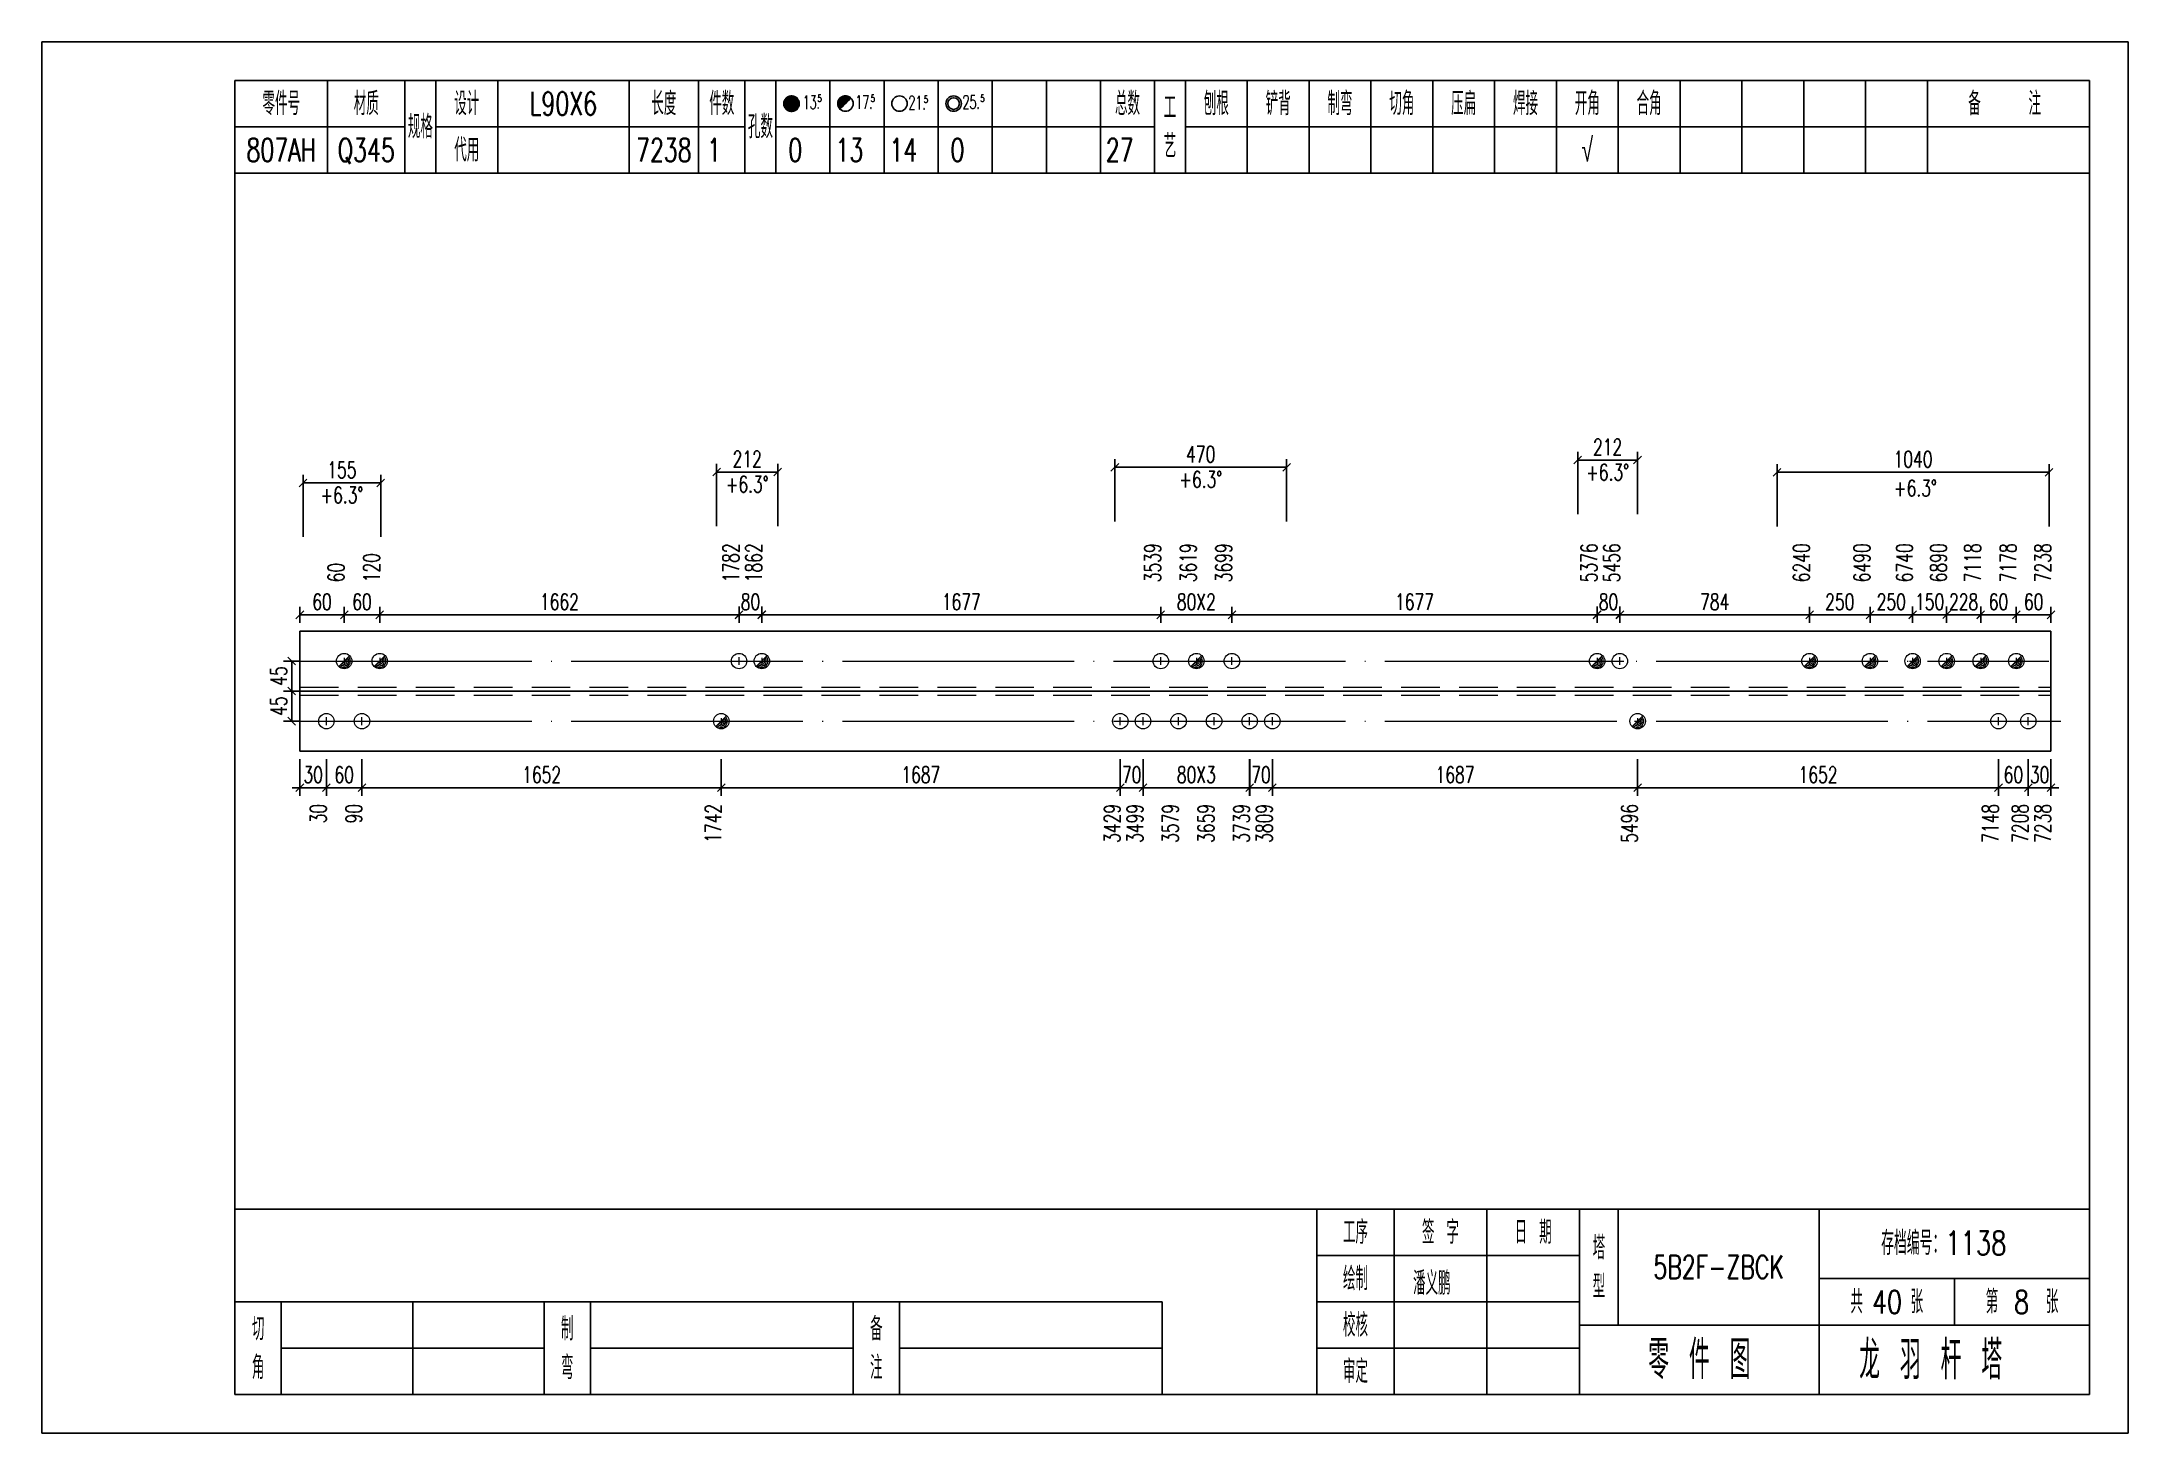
# Model space of a CAD drawing. Header units: millimetres. Extents: x 0 to 30240, y -10896 to -1348.
# Drawn here: x 1890 to 2160, y -6039.9 to -5859.9 of the extents above; entities that cross this region are included whole.
import ezdxf
from ezdxf.enums import TextEntityAlignment as Align

# ---------------------------------------------------------------- set-up
doc = ezdxf.new("R2010")
doc.units = ezdxf.units.MM
doc.header["$LTSCALE"] = 20
doc.header["$PDMODE"] = 1
doc.linetypes.add('DASHDOT2X', pattern=[1.75, 1.5, -0.125, 0, -0.125])
doc.linetypes.add('HIDDEN', pattern=[0.375, 0.25, -0.125])
for name, color, linetype, lineweight in [('1', 7, 'Continuous', 25), ('11', 3, 'Continuous', 13), ('2', 1, 'HIDDEN', 13), ('5', 1, 'Continuous', 13), ('7', 2, 'DASHDOT2X', 13)]:
    doc.layers.add(name, color=color, linetype=linetype, lineweight=lineweight)
doc.styles.get("Standard").update_dxf_attribs({"font": 'simplex', "width": 0.7, "bigfont": 'gbhzfs.shx'})
doc.styles.add('SYMBOL_TXT', font='txt.shx', dxfattribs={"width": 0.6})
doc.styles.add('TITLE_TXT', font='simplex.shx', dxfattribs={"width": 0.75, "height": 2.5, "bigfont": 'gbhzfs.shx'})
doc.dimstyles.get("Standard").update_dxf_attribs({"dimtxt": 2.1, "dimasz": 1, "dimexe": 1.05, "dimexo": 0, "dimgap": 0.63, "dimtad": 1, "dimzin": 0, "dimdsep": 46, "dimtxsty": 'standard', "dimblk": 'OBLIQUE', "dimblk1": 'OBLIQUE', "dimblk2": 'OBLIQUE', "dimcen": 0.09, "dimadec": 0, "dimazin": 0, "dimtfac": 1, "dimtdec": 1, "dimtix": 1, "dimtmove": 0, "dimatfit": 3, "dimfxl": 0, "dimtolj": 1, "dimtzin": 0, "dimarcsym": 0})
pattern_1 = [(0, (-3, 0), (0, 0.0125), [])]

msp = doc.modelspace()

# ---------------------------------------------------------------- texts
at = {"style": 'TITLE_TXT', "width": 0.75}
for s, p in [('40', (2126.855, -6024.396)), ('8', (2145.224, -6024.396))]:
    msp.add_text(s, height=3, dxfattribs=at).set_placement(p)
at = {"layer": '1', "width": 0.7}
for s, p in [('L90X6', (1957.5, -5867.874)), ('807AH', (1921, -5873.874)), ('Q345', (1932, -5873.874)), ('7238', (1970.5, -5873.874)), ('1', (1977, -5873.874)), ('0', (1987.5, -5873.874)), ('13', (1994.5, -5873.874)), ('14', (2001.5, -5873.874)), ('0', (2008.5, -5873.874)), ('27', (2029.5, -5873.874)), ('√', (2090, -5873.874))]:
    msp.add_text(s, height=3, dxfattribs=at).set_placement(p, align=Align.MIDDLE_CENTER)
for p in [(2039.977, -5915.443), (2092.63, -5914.509), (1928.84, -5917.463), (1981.289, -5916.065), (2132.451, -5916.568)]:
    msp.add_text('+6.3°', height=2.1, dxfattribs=at).set_placement(p, align=Align.TOP_CENTER)
for s, p in [('120', (1933.74, -5929.804)), ('1782', (1980.236, -5929.804)), ('1862', (1983.177, -5929.804)), ('3539', (2034.807, -5929.804)), ('3619', (2039.407, -5929.804)), ('3699', (2044.007, -5929.804)), ('5376', (2091.271, -5929.804)), ('5456', (2094.211, -5929.804)), ('6240', (2118.756, -5929.804)), ('6490', (2126.582, -5929.804)), ('6740', (2132.089, -5929.804)), ('6890', (2136.499, -5929.804)), ('7118', (2140.909, -5929.804)), ('7178', (2145.507, -5929.804)), ('7238', (2150, -5929.804)), ('60', (1929.14, -5929.804))]:
    msp.add_text(s, height=2.1, rotation=90, dxfattribs=at).set_placement(p)
for s, p in [('30', (1926.84, -5958.469)), ('90', (1931.44, -5958.469)), ('1742', (1977.937, -5958.469)), ('3429', (2029.568, -5958.469)), ('3499', (2032.508, -5958.469)), ('3579', (2037.107, -5958.469)), ('3659', (2041.707, -5958.469)), ('3739', (2046.307, -5958.469)), ('3809', (2049.248, -5958.469)), ('5496', (2096.51, -5958.469)), ('7148', (2143.207, -5958.469)), ('7208', (2147.058, -5958.469)), ('7238', (2150, -5958.469))]:
    msp.add_text(s, height=2.1, rotation=90, dxfattribs=at).set_placement(p, align=Align.RIGHT)
at = {"layer": '1', "insert": (2107, -6018.374), "char_height": 3, "width": 26, "attachment_point": 5}
msp.add_mtext('5B2F-ZBCK', dxfattribs=at)

# ---------------------------------------------------------------- blocks, each defined once
blk = doc.blocks.new('M12_HOLE')
h = blk.add_hatch()
h.set_pattern_fill('LINE', scale=0.1, style=0)
h.set_pattern_definition(pattern_1)
h.paths.add_polyline_path([(-5, 0, 1), (-1, 0, 1)])
at = {"color": 7}
blk.add_circle((-3, 0), 2, dxfattribs=at)
at = {"color": 7, "attachment_point": 1, "style": 'SYMBOL_TXT'}
for s, insert, char_height, width in [('13\\f??|b0|i0|c0|p54;.', (-0.12, 2.11), 3.5, 5.7075), ('5', (3.74, 2.26), 1.8, 2.9309)]:
    blk.add_mtext(s, dxfattribs=dict(at, insert=insert, char_height=char_height, width=width))
blk = doc.blocks.new('M16_HOLE')
h = blk.add_hatch()
h.set_pattern_fill('LINE', scale=0.1, style=0)
h.set_pattern_definition(pattern_1)
h.paths.add_polyline_path([(-1.59, 1.41, 0.668179), (-5, 0, 0.198912), (-4.41, -1.41)])
at = {"color": 7}
blk.add_circle((-3, 0), 2, dxfattribs=at)
at = {"color": 7, "attachment_point": 1, "style": 'SYMBOL_TXT'}
for s, insert, char_height, width in [('17.', (-0.44, 2.13), 3.5, 6.3164), ('5', (3.56, 2.25), 1.8, 1.822)]:
    blk.add_mtext(s, dxfattribs=dict(at, insert=insert, char_height=char_height, width=width))
blk = doc.blocks.new('M20_HOLE')
at = {"color": 7}
blk.add_circle((-3, 0), 2, dxfattribs=at)
at = {"color": 7, "attachment_point": 1, "style": 'SYMBOL_TXT'}
for s, insert, char_height, width in [('21.', (-0.69, 2.01), 3.5, 6.0735), ('5', (3.32, 2.01), 1.8, 1.4576)]:
    blk.add_mtext(s, dxfattribs=dict(at, insert=insert, char_height=char_height, width=width))
blk = doc.blocks.new('M24_HOLE')
at = {"color": 7}
for radius in [2, 1.5]:
    blk.add_circle((-3, 0), radius, dxfattribs=at)
at = {"color": 7, "attachment_point": 1, "style": 'SYMBOL_TXT'}
for s, insert, char_height, width in [('25.', (-0.69, 2.13), 3.5, 2.4294), ('5', (3.93, 2.25), 1.8, 1.9435)]:
    blk.add_mtext(s, dxfattribs=dict(at, insert=insert, char_height=char_height, width=width))
blk = doc.blocks.new('JgCard')
for p, q in [((270, 180), (0, 180)), ((0, 180), (0, 0)), ((270, 0), (270, 180)), ((265, 175), (25, 175)), ((25, 175), (25, 5)), ((37, 175), (37, 163)), ((47, 175), (47, 163)), ((51, 175), (51, 163)), ((59, 175), (59, 163)), ((76, 175), (76, 163)), ((85, 175), (85, 163)), ((91, 175), (91, 163)), ((95, 175), (95, 163)), ((102, 175), (102, 163)), ((109, 175), (109, 163)), ((116, 175), (116, 163)), ((123, 175), (123, 163)), ((130, 175), (130, 163)), ((137, 175), (137, 163)), ((144, 175), (144, 163)), ((148, 175), (148, 163)), ((156, 175), (156, 163)), ((164, 175), (164, 163)), ((172, 175), (172, 163)), ((180, 175), (180, 163)), ((188, 175), (188, 163)), ((196, 175), (196, 163)), ((204, 175), (204, 163)), ((212, 175), (212, 163)), ((220, 175), (220, 163)), ((228, 175), (228, 163)), ((236, 175), (236, 163)), ((244, 175), (244, 163)), ((265, 5), (265, 175)), ((25, 169), (47, 169)), ((51, 169), (91, 169)), ((95, 169), (144, 169)), ((148, 169), (265, 169)), ((25, 163), (265, 163)), ((25, 29), (265, 29)), ((165, 5), (165, 29)), ((175, 5), (175, 29)), ((187, 5), (187, 29)), ((199, 5), (199, 29)), ((204, 29), (204, 14)), ((230, 5), (230, 29)), ((165, 23), (199, 23)), ((230, 20), (265, 20)), ((247.5, 20), (247.5, 14)), ((25, 17), (145, 17)), ((31, 5), (31, 17)), ((48, 17), (48, 5)), ((65, 5), (65, 17)), ((71, 5), (71, 17)), ((105, 5), (105, 17)), ((111, 5), (111, 17)), ((145, 5), (145, 17)), ((165, 17), (199, 17)), ((199, 14), (265, 14)), ((31, 11), (65, 11)), ((71, 11), (105, 11)), ((111, 11), (145, 11)), ((165, 11), (199, 11)), ((25, 5), (265, 5)), ((0, 0), (270, 0))]:
    blk.add_line(p, q)
blk.add_lwpolyline([(96.03, 171.99, -1), (98.03, 171.99, -1)], format="xyb", close=True)
blk.add_point((145, 96))
at = {"xscale": 0.5, "yscale": 0.5, "zscale": 0.5}
for name, p in [('M12_HOLE', (98.53, 171.99)), ('M16_HOLE', (105.5, 172)), ('M20_HOLE', (112.5, 172)), ('M24_HOLE', (119.5, 172))]:
    blk.add_blockref(name, p, dxfattribs=at)
at = {"style": 'TITLE_TXT', "width": 0.75}
for s, height, p in [('存档编号：1138', 3.076, (238.02, 23.07)), ('潘义鹏', 3, (177.45, 17.91)), ('龙 羽 杆 塔', 5, (235.17, 6.97))]:
    blk.add_text(s, height=height, dxfattribs=at).set_placement(p)
at = {"attachment_point": 5, "style": 'TITLE_TXT'}
for s, insert, char_height, width in [('零件号', (31, 172), 3, 15), ('材质', (42, 172), 3, 8), ('设计', (55, 172), 3, 8), ('长度', (80.5, 172), 3, 8), ('件数', (88, 172), 3, 6), ('总数', (140.5, 172), 3, 7), ('工\\P艺', (146, 169), 3, 4), ('刨根', (152, 172), 3, 8), ('铲背', (160, 172), 3, 8), ('制弯', (168, 172), 3, 8), ('切角', (176, 172), 3, 8), ('压扁', (184, 172), 3, 8), ('焊接', (192, 172), 3, 8), ('开角', (200, 172), 3, 8), ('合角', (208, 172), 3, 8), ('备    注', (254, 172), 3, 22), ('规格', (49, 169), 3, 4), ('孔数', (93, 169), 3, 4), ('代用', (55, 166), 3, 8), ('工序', (170, 26), 3, 10), ('签 字', (181, 26), 3, 12), ('日 期', (193, 26), 3, 12), ('塔\\P型', (201.5, 21.5), 3, 5), ('绘制', (170, 20), 3, 10), ('共    张', (238.75, 17), 3, 17.5), ('第    张', (256.25, 17), 3, 17.5), ('切\\P角', (28, 11), 3, 6), ('制\\P弯', (68, 11), 3, 6), ('备\\P注', (108, 11), 3, 6), ('校核', (170, 14), 3, 10), ('零 件 图', (214.5, 9.5), 5, 31), ('审定', (170, 8), 3, 10)]:
    blk.add_mtext(s, dxfattribs=dict(at, insert=insert, char_height=char_height, width=width))
blk = doc.blocks.new('M20')
for p, q in [((-0.5, 0), (0.5, 0)), ((0, -0.5), (0, 0.5))]:
    blk.add_line(p, q)
blk.add_circle((0, 0), 1)
blk = doc.blocks.new('M16')
for p, q in [((-0.71, -0.71), (0.71, 0.71)), ((-0.4, 0), (0.4, 0)), ((0, 0.4), (0, -0.4))]:
    blk.add_line(p, q)
blk.add_circle((0, 0), 1)
for radius in [0.8, 0.6, 0.4, 0.2]:
    blk.add_arc((0, 0), radius, 225, 45)
blk = doc.blocks.new('_Oblique')
at = {"color": 0, "linetype": 'ByBlock', "lineweight": -2}
blk.add_line((-0.5, -0.5), (0.5, 0.5), dxfattribs=at)
blk = doc.blocks.new('*D3426')
at = {"layer": '11', "color": 0, "lineweight": -2}
for p, q in [((1923.4, -5952.69), (1923.4, -5957.42)), ((1926.84, -5952.69), (1926.84, -5957.42)), ((1923.4, -5956.37), (1922.4, -5956.37)), ((1923.4, -5956.37), (1926.84, -5956.37)), ((1926.84, -5956.37), (1927.84, -5956.37))]:
    blk.add_line(p, q, dxfattribs=at)
at = {"layer": 'Defpoints', "color": 0}
for p in [(1923.4, -5952.69), (1926.84, -5952.69), (1926.84, -5956.37)]:
    blk.add_point(p, dxfattribs=at)
at = {"layer": '11', "color": 0, "lineweight": -2}
blk.add_blockref('_Oblique', (1923.4, -5956.37), dxfattribs=at)
at = {"layer": '11', "color": 0, "lineweight": -2, "rotation": 180}
blk.add_blockref('_Oblique', (1926.84, -5956.37), dxfattribs=at)
at = {"layer": '11', "color": 0, "insert": (1925.12, -5954.69), "char_height": 2.1, "attachment_point": 5}
blk.add_mtext('\\A1;30', dxfattribs=at)
blk = doc.blocks.new('*D3430')
at = {"layer": '11', "color": 0, "lineweight": -2}
for p, q in [((2029.57, -5952.69), (2029.57, -5957.42)), ((2032.51, -5952.69), (2032.51, -5957.42)), ((2029.57, -5956.37), (2028.57, -5956.37)), ((2029.57, -5956.37), (2032.51, -5956.37)), ((2032.51, -5956.37), (2033.51, -5956.37))]:
    blk.add_line(p, q, dxfattribs=at)
at = {"layer": 'Defpoints', "color": 0}
for p in [(2029.57, -5952.69), (2032.51, -5952.69), (2032.51, -5956.37)]:
    blk.add_point(p, dxfattribs=at)
at = {"layer": '11', "color": 0, "lineweight": -2}
blk.add_blockref('_Oblique', (2029.57, -5956.37), dxfattribs=at)
at = {"layer": '11', "color": 0, "lineweight": -2, "rotation": 180}
blk.add_blockref('_Oblique', (2032.51, -5956.37), dxfattribs=at)
at = {"layer": '11', "color": 0, "insert": (2031.04, -5954.69), "char_height": 2.1, "attachment_point": 5}
blk.add_mtext('\\A1;70', dxfattribs=at)
blk = doc.blocks.new('*D3432')
at = {"layer": '11', "color": 0, "lineweight": -2}
for p, q in [((2046.31, -5952.69), (2046.31, -5957.42)), ((2049.25, -5952.69), (2049.25, -5957.42)), ((2046.31, -5956.37), (2045.31, -5956.37)), ((2046.31, -5956.37), (2049.25, -5956.37)), ((2049.25, -5956.37), (2050.25, -5956.37))]:
    blk.add_line(p, q, dxfattribs=at)
at = {"layer": 'Defpoints', "color": 0}
for p in [(2046.31, -5952.69), (2049.25, -5952.69), (2049.25, -5956.37)]:
    blk.add_point(p, dxfattribs=at)
at = {"layer": '11', "color": 0, "lineweight": -2}
blk.add_blockref('_Oblique', (2046.31, -5956.37), dxfattribs=at)
at = {"layer": '11', "color": 0, "lineweight": -2, "rotation": 180}
blk.add_blockref('_Oblique', (2049.25, -5956.37), dxfattribs=at)
at = {"layer": '11', "color": 0, "insert": (2047.78, -5954.69), "char_height": 2.1, "attachment_point": 5}
blk.add_mtext('\\A1;70', dxfattribs=at)
blk = doc.blocks.new('*D3436')
at = {"layer": '11', "color": 0, "lineweight": -2}
for p, q in [((2147.06, -5952.69), (2147.06, -5957.42)), ((2150, -5952.69), (2150, -5957.42)), ((2147.06, -5956.37), (2146.06, -5956.37)), ((2147.06, -5956.37), (2150, -5956.37)), ((2150, -5956.37), (2151, -5956.37))]:
    blk.add_line(p, q, dxfattribs=at)
at = {"layer": 'Defpoints', "color": 0}
for p in [(2147.06, -5952.69), (2150, -5952.69), (2150, -5956.37)]:
    blk.add_point(p, dxfattribs=at)
at = {"layer": '11', "color": 0, "lineweight": -2}
blk.add_blockref('_Oblique', (2147.06, -5956.37), dxfattribs=at)
at = {"layer": '11', "color": 0, "lineweight": -2, "rotation": 180}
blk.add_blockref('_Oblique', (2150, -5956.37), dxfattribs=at)
at = {"layer": '11', "color": 0, "insert": (2148.53, -5954.69), "char_height": 2.1, "attachment_point": 5}
blk.add_mtext('\\A1;30', dxfattribs=at)
blk = doc.blocks.new('*D3440')
at = {"layer": '11', "color": 0, "lineweight": -2}
for p, q in [((1980.24, -5934), (1979.24, -5934)), ((1980.24, -5935.05), (1980.24, -5932.95)), ((1980.24, -5934), (1983.18, -5934)), ((1983.18, -5935.05), (1983.18, -5932.95)), ((1983.18, -5934), (1984.18, -5934))]:
    blk.add_line(p, q, dxfattribs=at)
at = {"layer": 'Defpoints', "color": 0}
for p in [(1983.18, -5934), (1980.24, -5935.05), (1983.18, -5935.05)]:
    blk.add_point(p, dxfattribs=at)
at = {"layer": '11', "color": 0, "lineweight": -2}
blk.add_blockref('_Oblique', (1980.24, -5934), dxfattribs=at)
at = {"layer": '11', "color": 0, "lineweight": -2, "rotation": 180}
blk.add_blockref('_Oblique', (1983.18, -5934), dxfattribs=at)
at = {"layer": '11', "color": 0, "insert": (1981.71, -5932.32), "char_height": 2.1, "attachment_point": 5}
blk.add_mtext('\\A1;80', dxfattribs=at)
blk = doc.blocks.new('*D3444')
at = {"layer": '11', "color": 0, "lineweight": -2}
for p, q in [((2091.27, -5934), (2090.27, -5934)), ((2091.27, -5935.05), (2091.27, -5932.95)), ((2091.27, -5934), (2094.21, -5934)), ((2094.21, -5935.05), (2094.21, -5932.95)), ((2094.21, -5934), (2095.21, -5934))]:
    blk.add_line(p, q, dxfattribs=at)
at = {"layer": 'Defpoints', "color": 0}
for p in [(2094.21, -5934), (2091.27, -5935.05), (2094.21, -5935.05)]:
    blk.add_point(p, dxfattribs=at)
at = {"layer": '11', "color": 0, "lineweight": -2}
blk.add_blockref('_Oblique', (2091.27, -5934), dxfattribs=at)
at = {"layer": '11', "color": 0, "lineweight": -2, "rotation": 180}
blk.add_blockref('_Oblique', (2094.21, -5934), dxfattribs=at)
at = {"layer": '11', "color": 0, "insert": (2092.74, -5932.32), "char_height": 2.1, "attachment_point": 5}
blk.add_mtext('\\A1;80', dxfattribs=at)
blk = doc.blocks.new('*D3448')
at = {"layer": '11', "color": 0, "lineweight": -2}
for p, q in [((2132.09, -5934), (2131.09, -5934)), ((2132.09, -5935.05), (2132.09, -5932.95)), ((2132.09, -5934), (2136.5, -5934)), ((2136.5, -5935.05), (2136.5, -5932.95)), ((2136.5, -5934), (2137.5, -5934))]:
    blk.add_line(p, q, dxfattribs=at)
at = {"layer": 'Defpoints', "color": 0}
for p in [(2136.5, -5934), (2132.09, -5935.05), (2136.5, -5935.05)]:
    blk.add_point(p, dxfattribs=at)
at = {"layer": '11', "color": 0, "lineweight": -2}
blk.add_blockref('_Oblique', (2132.09, -5934), dxfattribs=at)
at = {"layer": '11', "color": 0, "lineweight": -2, "rotation": 180}
blk.add_blockref('_Oblique', (2136.5, -5934), dxfattribs=at)
at = {"layer": '11', "color": 0, "insert": (2134.3, -5932.32), "char_height": 2.1, "attachment_point": 5}
blk.add_mtext('\\A1;150', dxfattribs=at)
blk = doc.blocks.new('*D3449')
at = {"layer": '11', "color": 0, "lineweight": -2}
for p, q in [((2136.5, -5934), (2135.5, -5934)), ((2136.5, -5935.05), (2136.5, -5932.95)), ((2136.5, -5934), (2140.91, -5934)), ((2140.91, -5935.05), (2140.91, -5932.95)), ((2140.91, -5934), (2141.91, -5934))]:
    blk.add_line(p, q, dxfattribs=at)
at = {"layer": 'Defpoints', "color": 0}
for p in [(2140.91, -5934), (2136.5, -5935.05), (2140.91, -5935.05)]:
    blk.add_point(p, dxfattribs=at)
at = {"layer": '11', "color": 0, "lineweight": -2}
blk.add_blockref('_Oblique', (2136.5, -5934), dxfattribs=at)
at = {"layer": '11', "color": 0, "lineweight": -2, "rotation": 180}
blk.add_blockref('_Oblique', (2140.91, -5934), dxfattribs=at)
at = {"layer": '11', "color": 0, "insert": (2138.7, -5932.32), "char_height": 2.1, "attachment_point": 5}
blk.add_mtext('\\A1;228', dxfattribs=at)

# ---------------------------------------------------------------- dimensions: what is measured, and where the dimension line sits
at = {"layer": '1'}
for base, p1, p2, text in [((1985.247, -5915.54), (1977.33, -5922.54), (1985.247, -5922.54), '212'), ((2051.09, -5914.918), (2028.863, -5921.918), (2051.09, -5921.918), '470'), ((2096.495, -5913.984), (2088.765, -5920.984), (2096.495, -5920.984), '212'), ((2149.759, -5915.559), (2114.546, -5922.559), (2149.759, -5922.559), '1040'), ((1933.864, -5916.938), (1923.815, -5923.938), (1933.864, -5923.938), '155')]:
    msp.add_linear_dim(base=base, p1=p1, p2=p2, text=text, dimstyle='standard', dxfattribs=at).render()
for base, p1, p2 in [((1922.35, -5939.989), (1923.35, -5943.874), (1923.35, -5939.989)), ((1922.35, -5943.874), (1923.35, -5947.759), (1923.35, -5943.874))]:
    msp.add_linear_dim(base=base, p1=p1, p2=p2, angle=90, text='45', dimstyle='standard', dxfattribs=at).render()
at = {"layer": '11'}
for base, p1, p2, text in [((1929.14, -5934.004), (1923.4, -5935.054), (1929.14, -5935.054), '60'), ((1933.74, -5934.004), (1929.14, -5935.054), (1933.74, -5935.054), '60'), ((1980.237, -5934.004), (1933.74, -5935.054), (1980.237, -5935.054), '1662'), ((2034.808, -5934.004), (1983.177, -5935.054), (2034.808, -5935.054), '1677'), ((2044.008, -5934.004), (2034.808, -5935.054), (2044.008, -5935.054), '80X2'), ((2091.272, -5934.004), (2044.008, -5935.054), (2091.272, -5935.054), '1677'), ((2118.757, -5934.004), (2094.212, -5935.054), (2118.757, -5935.054), '784'), ((2126.583, -5934.004), (2118.757, -5935.054), (2126.583, -5935.054), '250'), ((2132.09, -5934.004), (2126.583, -5935.054), (2132.09, -5935.054), '250'), ((2145.51, -5934.004), (2140.91, -5935.054), (2145.51, -5935.054), '60'), ((2150, -5934.004), (2145.51, -5935.054), (2150, -5935.054), '60'), ((1931.44, -5956.369), (1926.84, -5952.694), (1931.44, -5952.694), '60'), ((1977.937, -5956.369), (1931.44, -5952.694), (1977.937, -5952.694), '1652'), ((2029.568, -5956.369), (1977.937, -5952.694), (2029.568, -5952.694), '1687'), ((2046.308, -5956.369), (2032.508, -5952.694), (2046.308, -5952.694), '80X3'), ((2096.512, -5956.369), (2049.248, -5952.694), (2096.512, -5952.694), '1687'), ((2143.21, -5956.369), (2096.512, -5952.694), (2143.21, -5952.694), '1652'), ((2147.06, -5956.369), (2143.21, -5952.694), (2147.06, -5952.694), '60')]:
    msp.add_linear_dim(base=base, p1=p1, p2=p2, text=text, dimstyle='standard', dxfattribs=at).render()
for base, p1, p2, text, picture, middle in [((1983.177, -5934.004), (1980.237, -5935.054), (1983.177, -5935.054), '80', '*D3440', (1981.707, -5932.324)), ((2094.212, -5934.004), (2091.272, -5935.054), (2094.212, -5935.054), '80', '*D3444', (2092.742, -5932.324)), ((2136.5, -5934.004), (2132.09, -5935.054), (2136.5, -5935.054), '150', '*D3448', (2134.295, -5932.324)), ((2140.91, -5934.004), (2136.5, -5935.054), (2140.91, -5935.054), '228', '*D3449', (2138.705, -5932.324)), ((1926.84, -5956.369), (1923.4, -5952.694), (1926.84, -5952.694), '30', '*D3426', (1925.12, -5954.689)), ((2032.508, -5956.369), (2029.568, -5952.694), (2032.508, -5952.694), '70', '*D3430', (2031.038, -5954.689)), ((2049.248, -5956.369), (2046.308, -5952.694), (2049.248, -5952.694), '70', '*D3432', (2047.778, -5954.689)), ((2150, -5956.369), (2147.06, -5952.694), (2150, -5952.694), '30', '*D3436', (2148.53, -5954.689))]:
    dim = msp.add_linear_dim(base=base, p1=p1, p2=p2, text=text, dimstyle='standard', dxfattribs=at)
    dim.commit()
    dim.dimension.update_dxf_attribs({"geometry": picture, "text_midpoint": middle})

# ---------------------------------------------------------------- linework, layer by layer
at = {"layer": '1'}
for p, q in [((1923.4, -5936.104), (1923.4, -5951.644)), ((1923.4, -5936.104), (2150, -5936.104)), ((2150, -5936.104), (2150, -5951.644)), ((1923.4, -5943.874), (2150, -5943.874)), ((1923.4, -5951.644), (2150, -5951.644))]:
    msp.add_line(p, q, dxfattribs=at)
at = {"layer": '2'}
for p, q in [((1923.4, -5943.356), (2150, -5943.356)), ((1923.4, -5944.392), (2150, -5944.392))]:
    msp.add_line(p, q, dxfattribs=at)
at = {"layer": '7'}
for p, q in [((1923.4, -5939.989), (2149.71, -5939.989)), ((1923.4, -5947.759), (2151.26, -5947.759))]:
    msp.add_line(p, q, dxfattribs=at)

# ---------------------------------------------------------------- block references
at = {"layer": '1'}
msp.add_blockref('JgCard', (1890, -6039.874), dxfattribs=at)
at = {"layer": '5'}
for name, p in [('M16', (1929.14, -5939.989)), ('M16', (1933.74, -5939.989)), ('M20', (1980.237, -5939.989)), ('M16', (1983.177, -5939.989)), ('M20', (2034.808, -5939.989)), ('M16', (2039.408, -5939.989)), ('M20', (2044.008, -5939.989)), ('M16', (2091.272, -5939.989)), ('M20', (2094.212, -5939.989)), ('M16', (2118.757, -5939.989)), ('M16', (2126.583, -5939.989)), ('M16', (2132.09, -5939.989)), ('M16', (2136.5, -5939.989)), ('M16', (2140.91, -5939.989)), ('M16', (2145.51, -5939.989)), ('M20', (1926.84, -5947.759)), ('M20', (1931.44, -5947.759)), ('M16', (1977.937, -5947.759)), ('M20', (2029.568, -5947.759)), ('M20', (2032.508, -5947.759)), ('M20', (2037.108, -5947.759)), ('M20', (2041.708, -5947.759)), ('M20', (2046.308, -5947.759)), ('M20', (2049.248, -5947.759)), ('M16', (2096.512, -5947.759)), ('M20', (2143.21, -5947.759)), ('M20', (2147.06, -5947.759))]:
    msp.add_blockref(name, p, dxfattribs=at)

msp.set_redraw_order([(e.dxf.handle, doc.entitydb.next_handle()) for e in msp.query("TEXT MTEXT ATTDEF DIMENSION ARC_DIMENSION")])  # texts and dimensions are drawn at this point

doc.saveas('drawing.dxf')
